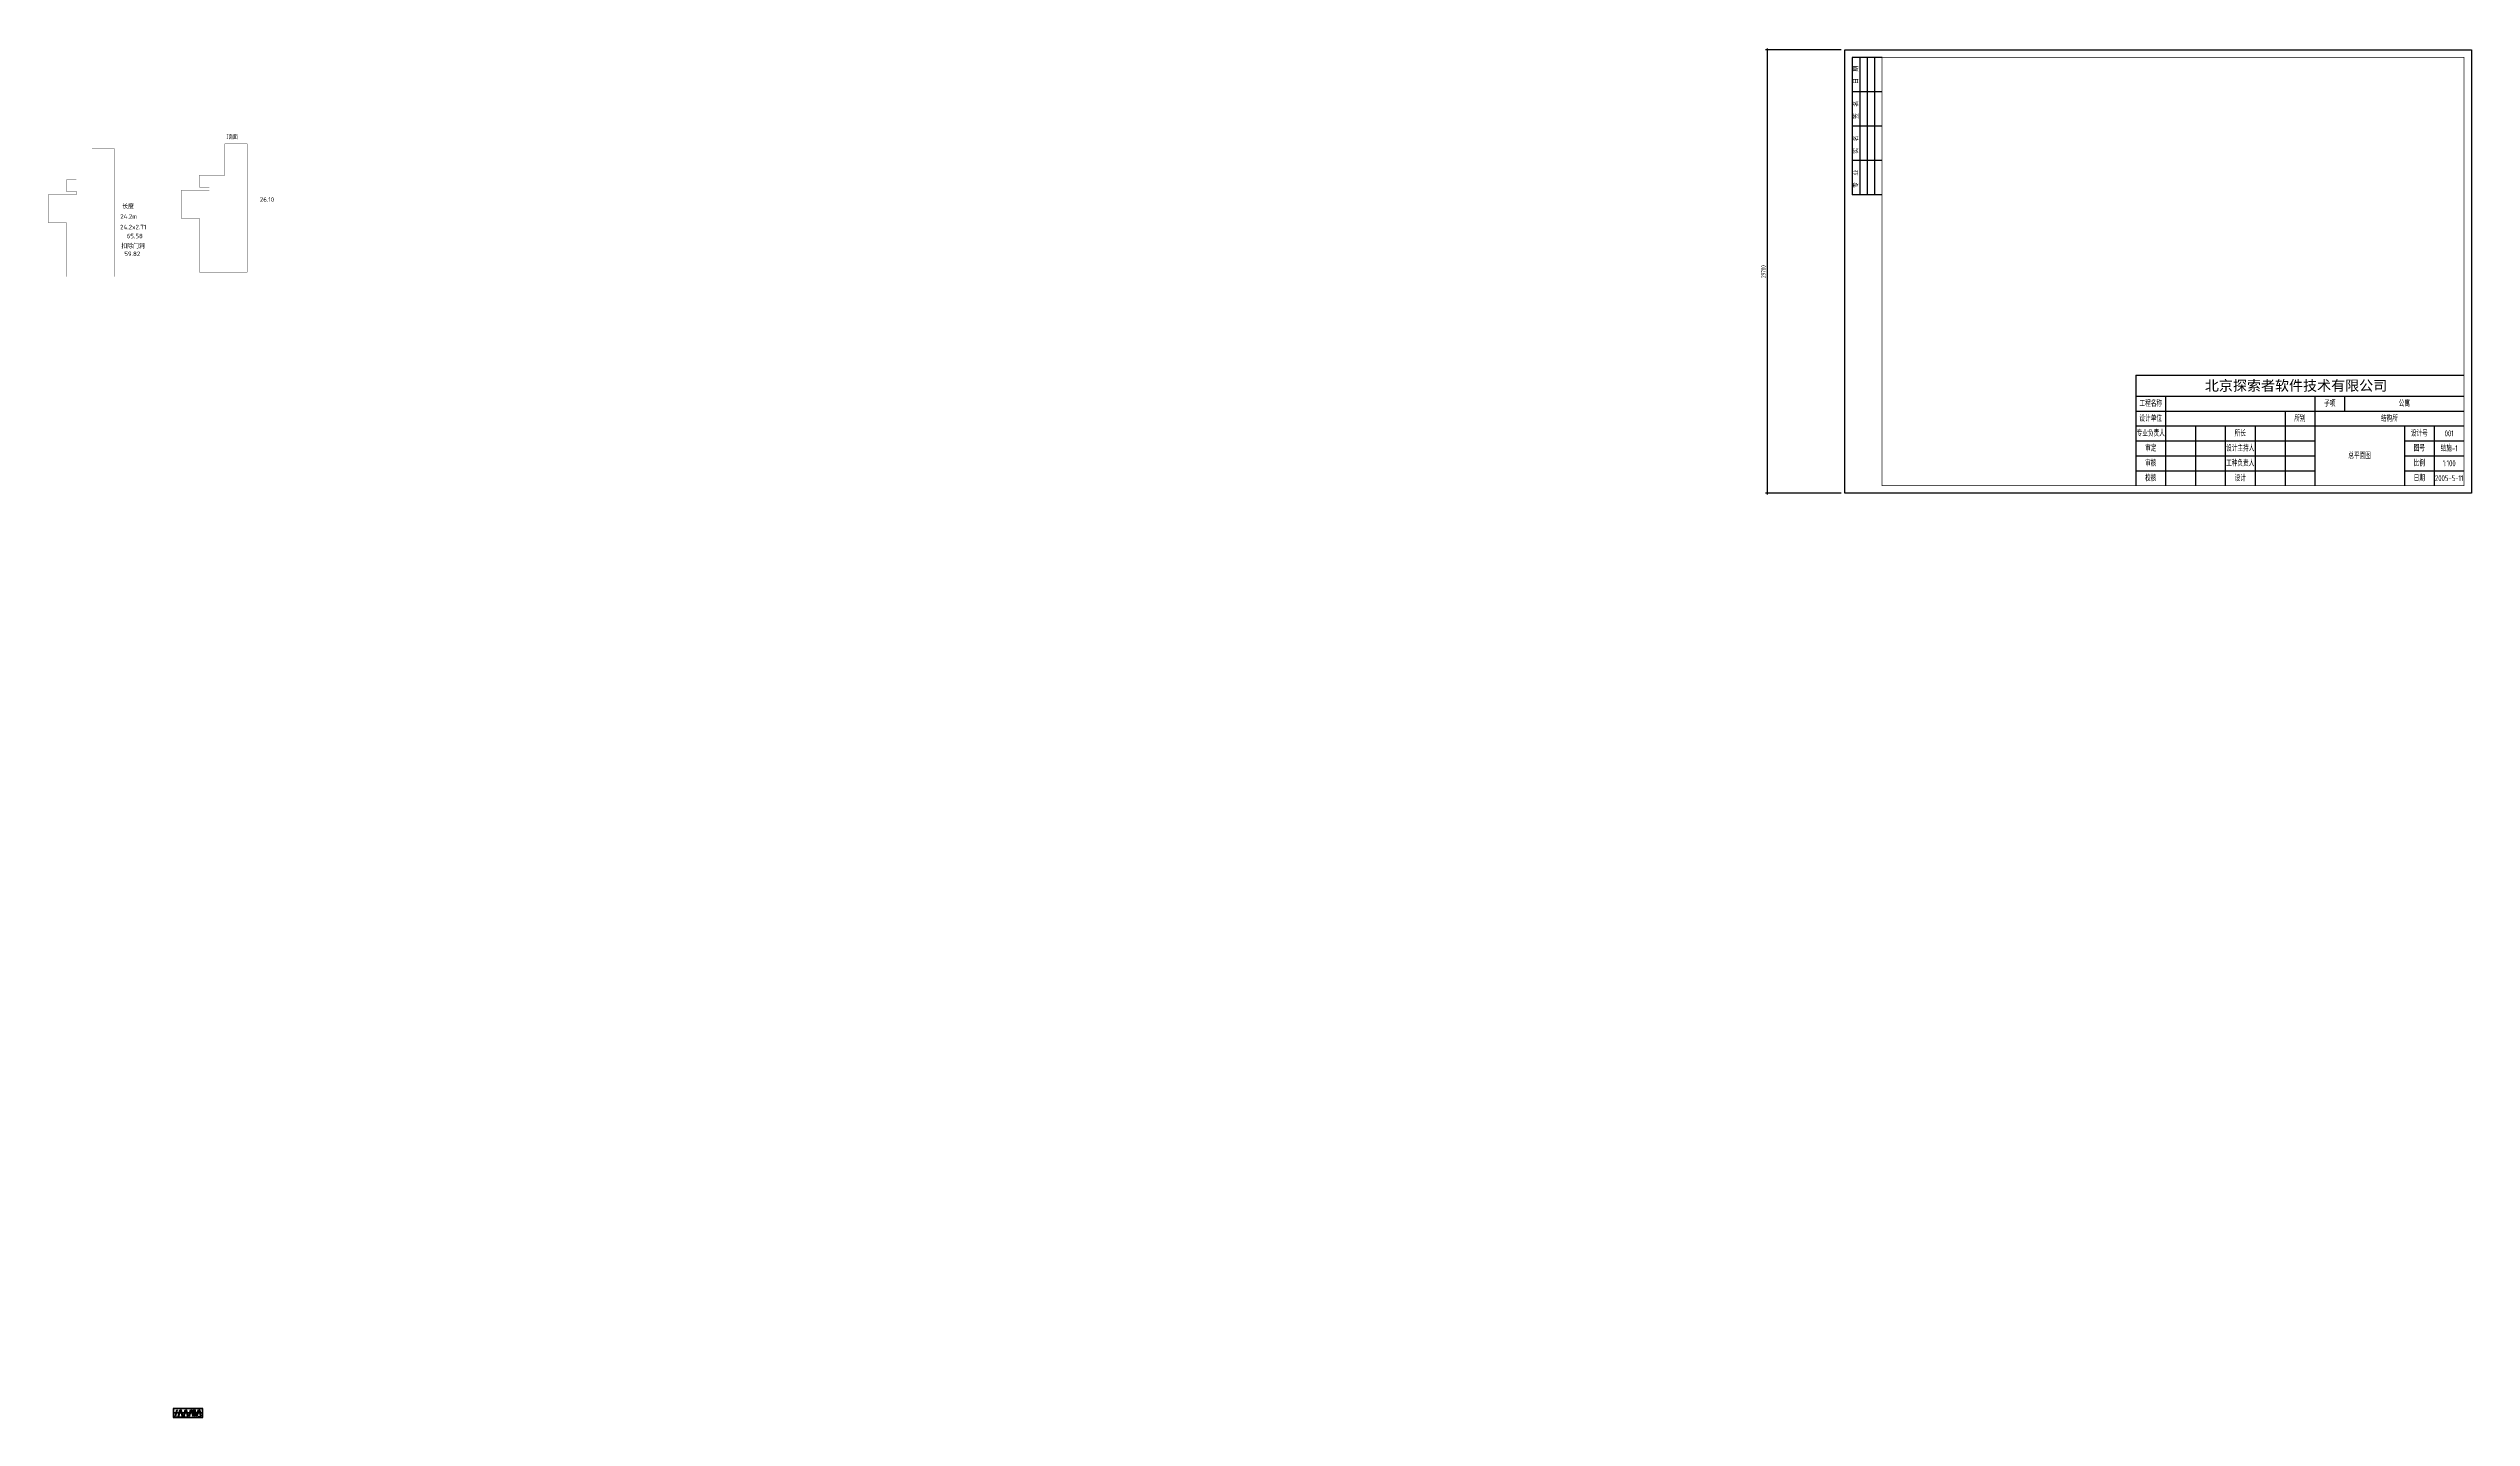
# Model space of a CAD drawing. Header units: millimetres. Extents: x -114775 to 228300, y -175499 to 108657.
# Drawn here: x 65918 to 228300, y -175499 to -83741 of the extents above; entities that cross this region are included whole.
import ezdxf
from ezdxf.enums import TextEntityAlignment as Align

# ---------------------------------------------------------------- set-up
doc = ezdxf.new("R2010")
doc.units = ezdxf.units.MM
doc.header["$LTSCALE"] = 1000
doc.linetypes.add('DASH', pattern=[0.35, 0.25, -0.1])
doc.layers.get('0').update_dxf_attribs({"linetype": 'CONTINUOUS'})
doc.layers.get('Defpoints').update_dxf_attribs({"color": 6, "linetype": 'CONTINUOUS'})
for name, color, linetype in [('A-FUR', 8, 'CONTINUOUS'), ('BORDER', 7, 'CONTINUOUS'), ('DIM', 3, 'CONTINUOUS'), ('S-降板', 143, 'CONTINUOUS'), ('TAB', 7, 'CONTINUOUS'), ('TEXT', 7, 'CONTINUOUS'), ('TQ', 7, 'CONTINUOUS')]:
    doc.layers.add(name, color=color, linetype=linetype)
doc.styles.get("Standard").update_dxf_attribs({"font": 'tssdeng.shx', "bigfont": 'tssdchn.shx'})
doc.styles.add('TSSD_NORM', font='tssdeng.shx', dxfattribs={"bigfont": 'hztxt.shx'})
doc.styles.add('TSZ', font='')
doc.styles.add('ZZ', font='tssdeng.shx', dxfattribs={"width": 0.7, "bigfont": 'tssdchn.shx'})
doc.styles.get('TSZ').set_extended_font_data('SimSun')
doc.dimstyles.new('TSSD_100_100', dxfattribs={"dimtxt": 300, "dimasz": 100, "dimexe": 100, "dimexo": 250, "dimgap": 100, "dimtad": 1, "dimdec": 0, "dimzin": 0, "dimdsep": 46, "dimtxsty": 'ZZ', "dimblk": 'ARCHTICK', "dimcen": 0, "dimdle": 100, "dimclrd": 256, "dimclrt": 7, "dimadec": 0, "dimazin": 0, "dimtfac": 1, "dimtdec": 0, "dimtix": 1, "dimtmove": 2, "dimatfit": 3, "dimfxl": 0, "dimtolj": 1, "dimtzin": 0, "dimarcsym": 0})

# ---------------------------------------------------------------- blocks, each defined once
blk = doc.blocks.new('_TS_MARK_H')
at = {"style": 'TSZ'}
blk.add_text('北京探索者软件技术有限公司', height=1, dxfattribs=at).set_placement((0, 0))
blk = doc.blocks.new('_TSBQ_H')
for p, q in [((-220, 74), (0, 74)), ((-220, 74), (-220, 0)), ((-220, 60), (0, 60)), ((-220, 50), (0, 50)), ((-200, 60), (-200, 0)), ((-120, 50), (-120, 0)), ((-100, 60), (-100, 0)), ((-80, 50), (-80, 60)), ((-220, 40), (0, 40)), ((-180, 40), (-180, 0)), ((-160, 40), (-160, 0)), ((-140, 40), (-140, 0)), ((-40, 40), (-40, 0)), ((-20, 40), (-20, 0)), ((-220, 30), (-100, 30)), ((-220, 20), (-100, 20)), ((-40, 30), (0, 30)), ((-40, 20), (0, 20)), ((-220, 10), (-100, 10)), ((-40, 10), (0, 10))]:
    blk.add_line(p, q)
at = {"layer": 'BORDER', "const_width": 0.5}
blk.add_lwpolyline([(-220, 0), (-220, 74), (0, 74)], dxfattribs=at)
at = {"xscale": 6.890625, "yscale": 6.890625, "zscale": 6.890625000000002}
blk.add_blockref('_TS_MARK_H', (-173.7, 63.6), dxfattribs=at)
at = {"flags": 1}
blk.add_attdef('折合图号', (-220, 74), '', height=0.2, dxfattribs=at)
at = {"style": 'TSSD_NORM', "width": 0.7}
for tag, p in [('工程名称', (-150, 53)), ('子项名称', (-40, 53)), ('专业负责人', (-190, 33)), ('设计单位', (-160, 43)), ('设计号', (-10, 33)), ('审定', (-190, 23)), ('审核', (-190, 13)), ('图名', (-70, 18)), ('图号', (-10, 23)), ('比例', (-10, 13)), ('校核', (-190, 3)), ('设计', (-130, 3)), ('日期', (-10, 3))]:
    blk.add_attdef(tag, text='', height=4, dxfattribs=at).set_placement(p, align=Align.CENTER)
at = {"layer": 'TAB', "color": 0, "style": 'TSSD_NORM', "width": 0.7}
for s, p in [('工程名称', (-210, 55)), ('子项', (-90, 55)), ('专业负责人', (-210, 35)), ('设计单位', (-210, 45)), ('所长', (-150, 35)), ('所别', (-110, 45)), ('结构所', (-50, 45)), ('设计号', (-30, 35)), ('审定', (-210, 25)), ('审核', (-210, 15)), ('设计主持人', (-150, 25)), ('工种负责人', (-150, 15)), ('图号', (-30, 25)), ('比例', (-30, 15)), ('校核', (-210, 5)), ('设计', (-150, 5)), ('日期', (-30, 5))]:
    blk.add_text(s, height=4, dxfattribs=at).set_placement(p, align=Align.MIDDLE_CENTER)
blk = doc.blocks.new('_TSHQ_H')
at = {"layer": 'TQ'}
for p, q in [((-92, 0), (-92, 20)), ((0, 20), (-92, 20)), ((-69, 0), (-69, 20)), ((-46, 0), (-46, 20)), ((-23, 0), (-23, 20)), ((0, 0), (0, 20)), ((0, 15), (-92, 15)), ((0, 10), (-92, 10)), ((0, 5), (-92, 5))]:
    blk.add_line(p, q, dxfattribs=at)
at = {"layer": 'TEXT', "style": 'TSSD_NORM'}
for s, p in [('专  业', (-81.4, 15.9)), ('实  名', (-58.4, 16)), ('签  名', (-35.2, 15.9)), ('日  期', (-11.7, 16))]:
    blk.add_text(s, height=3, dxfattribs=at).set_placement(p, align=Align.CENTER)
blk = doc.blocks.new('_ArchTick')
at = {"color": 0, "linetype": 'ByBlock', "const_width": 0.4}
blk.add_lwpolyline([(-0.5, -0.5), (0.5, 0.5)], dxfattribs=at)
blk = doc.blocks.new('*D440')
at = {"layer": 'Defpoints', "color": 0}
for p in [(186300, -83841), (181092, -113541), (186300, -113541)]:
    blk.add_point(p, dxfattribs=at)
at = {"layer": 'DIM', "color": 0, "lineweight": -2}
for p, q in [((186050, -83841), (180992, -83841)), ((186050, -113541), (180992, -113541))]:
    blk.add_line(p, q, dxfattribs=at)
at = {"layer": 'DIM', "lineweight": -2}
blk.add_line((181092, -83741), (181092, -113641), dxfattribs=at)
at = {"layer": 'DIM', "lineweight": -2, "xscale": 100, "yscale": 100, "zscale": 100}
for p, rotation in [((181092, -83841), 90), ((181092, -113541), 270)]:
    blk.add_blockref('_ArchTick', p, dxfattribs=dict(at, rotation=rotation))
at = {"layer": 'DIM', "color": 7, "insert": (180842, -98691), "char_height": 300, "attachment_point": 5, "rotation": 90, "style": 'ZZ'}
blk.add_mtext('\\A1;29700', dxfattribs=at)
blk = doc.blocks.new('u5g')
at = {"color": 8, "linetype": 'DASH', "ltscale": 20}
for p, q in [((28966, -300), (28976, -300)), ((28966, -350), (28976, -350)), ((28976, -300), (28976, -350)), ((30641, -313), (28976, -313)), ((30641, -338), (28976, -338)), ((30651, -300), (30641, -300)), ((30641, -300), (30641, -350)), ((30651, -350), (30641, -350))]:
    blk.add_line(p, q, dxfattribs=at)
at = {"color": 8, "ltscale": 20}
for p, q in [((29071, -623), (29236, -623)), ((29236, -623), (29141, -642)), ((29141, -642), (29141, -623)), ((30381, -595), (30476, -576)), ((30546, -595), (30381, -595)), ((30476, -576), (30476, -595))]:
    blk.add_line(p, q, dxfattribs=at)
at = {"linetype": 'DASH', "ltscale": 20}
for points in [[(30671, 0), (28946, 0), (28946, -650), (30671, -650)], [(28966, -595), (29819, -595), (29819, -615), (28966, -615)], [(29799, -615), (30651, -615), (30651, -635), (29799, -635)]]:
    blk.add_lwpolyline(points, close=True, dxfattribs=at)
blk.add_lwpolyline([(30651, -650), (30651, -20), (28966, -20), (28966, -650)], dxfattribs=at)
at = {"color": 8, "linetype": 'DASH', "ltscale": 20}
for points in [[(29067, -548), (29160, -100), (29183, -105), (29090, -552)], [(29243, -548), (29337, -100), (29360, -105), (29266, -552)], [(29465, -554), (29394, -102), (29417, -98), (29488, -550)], [(29551, -548), (29644, -100), (29667, -105), (29574, -552)], [(29774, -554), (29703, -102), (29726, -98), (29797, -550)], [(29860, -548), (29953, -100), (29976, -105), (29883, -552)], [(30081, -554), (30010, -102), (30033, -98), (30104, -550)], [(30174, -554), (30103, -102), (30127, -98), (30197, -550)], [(30260, -554), (30189, -102), (30212, -98), (30283, -550)], [(30306, -548), (30400, -100), (30423, -105), (30329, -552)], [(30527, -554), (30456, -102), (30480, -98), (30550, -550)]]:
    blk.add_lwpolyline(points, close=True, dxfattribs=at)

msp = doc.modelspace()

# ---------------------------------------------------------------- linework, layer by layer
at = {"layer": 'BORDER'}
msp.add_lwpolyline([(186299.9, -113540.6), (186299.9, -83840.6), (228299.9, -83840.6), (228299.9, -113540.6)], close=True, dxfattribs=at)
at = {"layer": 'BORDER', "const_width": 50}
msp.add_lwpolyline([(188799.9, -113040.6), (188799.9, -84340.6), (227799.9, -84340.6), (227799.9, -113040.6)], close=True, dxfattribs=at)
at = {"layer": 'S-降板', "const_width": 20}
msp.add_lwpolyline([(67792.8, -92535.9), (67127.8, -92535.9), (67127.8, -93335.9), (67792.7, -93335.9), (67792.7, -93535.9), (65927.7, -93535.9), (65927.7, -95435.9), (67127.7, -95435.9), (67127.7, -99035.9), (70327.7, -99035.9), (70327.7, -90435.9), (68827.7, -90435.9)], dxfattribs=at)
msp.add_lwpolyline([(74833.6, -93229), (74833.6, -95129), (76033.6, -95129), (76033.6, -98729), (79233.6, -98729), (79233.6, -90129), (77733.6, -90129), (77733.6, -92229), (76033.6, -92229), (76033.6, -93029), (76698.6, -93029), (76698.6, -93229)], close=True, dxfattribs=at)

# ---------------------------------------------------------------- block references
at = {"layer": 'A-FUR', "xscale": 1.159400000004098, "yscale": 0.9230999999854248}
msp.add_blockref('u5g', (40713.7, -174898.7), dxfattribs=at)
at = {"layer": 'BORDER', "xscale": 100, "yscale": 100, "zscale": 100, "rotation": 90}
msp.add_blockref('_TSHQ_H', (188799.9, -84340.6), dxfattribs=at)
at = {"layer": 'BORDER'}
ref = msp.add_blockref('_TSBQ_H', (227799.9, -113040.6), dxfattribs=dict(at, xscale=100, yscale=100, zscale=100))
ref.add_attrib('日期', '2005-5-11', dxfattribs={"layer": '0', "height": 400, "style": 'TSSD_NORM', "width": 0.7}).set_placement((226799.9, -112740.6), align=Align.CENTER)
ref.add_attrib('比例', '1:100', dxfattribs={"layer": '0', "height": 400, "style": 'TSSD_NORM', "width": 0.7}).set_placement((226799.9, -111740.6), align=Align.CENTER)
ref.add_attrib('图号', '结施-1', dxfattribs={"layer": '0', "height": 400, "style": 'TSSD_NORM', "width": 0.7}).set_placement((226799.9, -110740.6), align=Align.CENTER)
ref.add_attrib('设计号', '001', dxfattribs={"layer": '0', "height": 400, "style": 'TSSD_NORM', "width": 0.7}).set_placement((226799.9, -109740.6), align=Align.CENTER)
ref.add_attrib('图名', '总平面图', dxfattribs={"layer": '0', "height": 400, "style": 'TSSD_NORM', "width": 0.7}).set_placement((220799.9, -111240.6), align=Align.CENTER)
ref.add_attrib('子项名称', '公寓', dxfattribs={"layer": '0', "height": 400, "style": 'TSSD_NORM', "width": 0.7}).set_placement((223799.9, -107740.6), align=Align.CENTER)

# ---------------------------------------------------------------- texts
at = {"layer": 'S-降板'}
for s, p in [('顶面', (77842.5, -89825.9)), ('长度', (70861.6, -94482.5)), ('26.10', (80085.7, -94015.4)), ('24.2x2.71', (70719.2, -95858.5)), ('24.2m', (70730.4, -95151.4)), ('扣除门洞', (70804.7, -97144.5)), ('59.82', (71003.7, -97656.1)), ('65.58', (71161.7, -96461.9))]:
    msp.add_text(s, height=300, dxfattribs=at).set_placement(p)

# ---------------------------------------------------------------- dimensions: what is measured, and where the dimension line sits
at = {"layer": 'DIM'}
dim = msp.add_linear_dim(base=(181092.2, -113540.6), p1=(186299.9, -83840.6), p2=(186299.9, -113540.6), angle=90, dimstyle='TSSD_100_100', dxfattribs=at)
dim.commit()
dim.dimension.update_dxf_attribs({"geometry": '*D440', "text_midpoint": (180842.2, -98690.6)})

doc.saveas('drawing.dxf')
